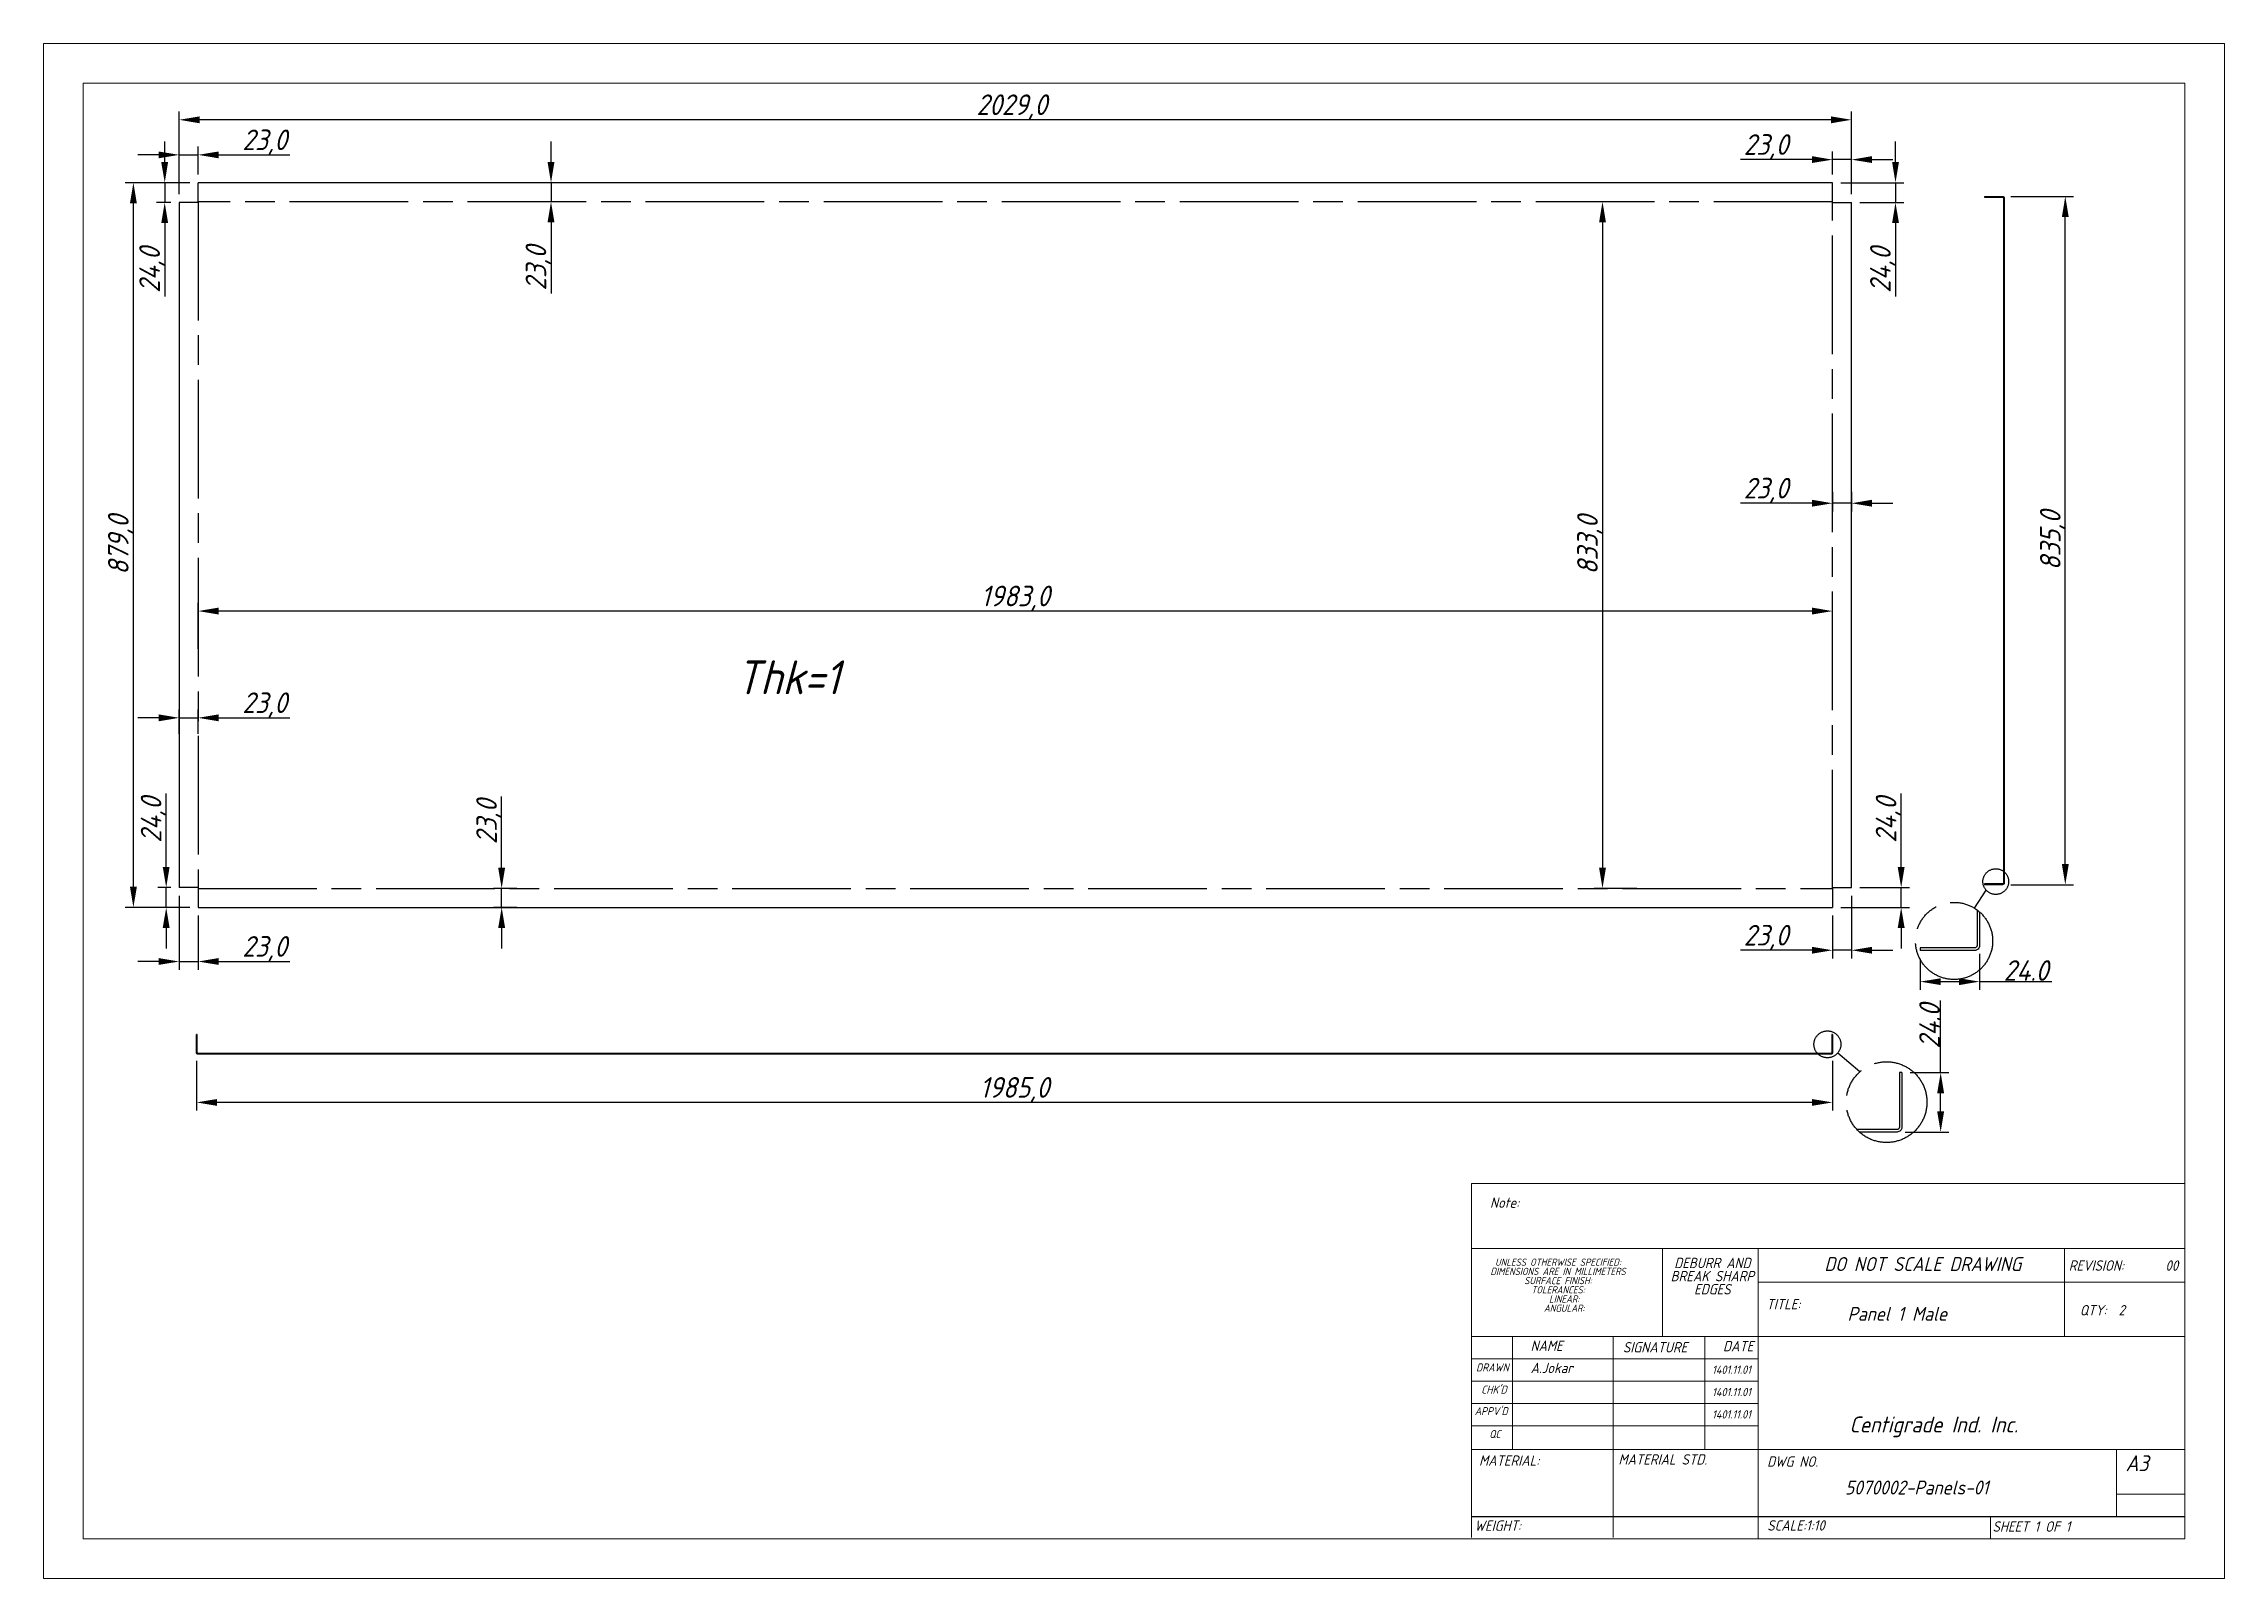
# Model space of a CAD drawing. Header units: inches. Extents: x 18597 to 101525, y -10106 to 51.
# Drawn here: x 18808 to 21454, y -2241 to -379 of the extents above; entities that cross this region are included whole.
import ezdxf

# ---------------------------------------------------------------- set-up
doc = ezdxf.new("R2010")
doc.units = ezdxf.units.IN
doc.header["$LTSCALE"] = 6
doc.header["$MEASUREMENT"] = 0
doc.linetypes.add('ACAD_ISO08W100', pattern=[36, 24, -3, 6, -3])
doc.linetypes.add('SLD-Solid', pattern=[0])
doc.styles.add('GENISO', font='geniso.shx', dxfattribs={"oblique": 15})
doc.dimstyles.new('Scale', dxfattribs={"dimscale": 10, "dimtxt": 2.5, "dimasz": 2.5, "dimexe": 1, "dimexo": 1, "dimgap": 0.1, "dimtad": 1, "dimdec": 1, "dimzin": 0, "dimtxsty": 'GENISO', "dimcen": 2.5, "dimclrd": 1, "dimclre": 1, "dimclrt": 256, "dimadec": 0, "dimazin": 0, "dimtfac": 1, "dimtdec": 1, "dimtmove": 0, "dimatfit": 3, "dimfxl": 1, "dimtzin": 0, "dimlwd": -1, "dimlwe": -1, "dimarcsym": 0})

msp = doc.modelspace()

# ---------------------------------------------------------------- texts
at = {"style": 'GENISO', "oblique": 15}
msp.add_text('Thk=1', height=40.989, dxfattribs=at).set_placement((19648.01, -1168.06))
at = {"attachment_point": 5, "style": 'GENISO'}
for s, insert, char_height in [('Note:', (20580.65, -1784.81), 12.57), ('DEBURR AND', (20832.68, -1857.99), 12.57), ('DO NOT SCALE DRAWING', (21088.05, -1859.3), 16.9215), ('DIMENSIONS ARE IN MILLIMETERS', (20645.44, -1868.19), 8.7992), ('UNLESS OTHERWISE SPECIFIED:', (20645.44, -1857.03), 8.7992), ('SURFACE FINISH:', (20645.44, -1879.34), 8.7992), ('BREAK SHARP', (20832.68, -1873.92), 12.5702), ('REVISION:       00', (21331.5, -1861.1), 12.5702), ('TOLERANCES:', (20645.44, -1890.5), 8.7992), ('LINEAR:', (20652.98, -1901.66), 8.799), ('EDGES', (20832.68, -1889.86), 12.57), ('TITLE:', (20918.95, -1907.87), 12.57), ('ANGULAR:', (20652.98, -1912.81), 8.799), ('Panel 1 Male', (21057.05, -1919.66), 16.9215), ('QTY:  2', (21305.85, -1915.28), 12.57), ('NAME', (20631.63, -1958.42), 12.57), ('SIGNATURE', (20763.24, -1960.22), 12.57), ('DATE', (20864.05, -1958.82), 12.57), ('DRAWN', (20565.87, -1984.67), 9.669), ('A.Jokar', (20637.79, -1985.32), 12.57), ('1401.11.01', (20855.92, -1987.46), 10.056), ("CHK'D", (20567.76, -2011.59), 9.669), ('1401.11.01', (20855.92, -2014.55), 10.056), ("APPV'D", (20564.33, -2037.71), 9.669), ('1401.11.01', (20855.92, -2041.65), 10.056), ('QC', (20568.93, -2065.44), 9.669), ('Centigrade Ind. Inc.', (21101.28, -2056.81), 19.3388), ('MATERIAL STD.', (20772.5, -2096.26), 12.5702), ('MATERIAL:', (20586.16, -2097.69), 12.57), ('DWG NO.', (20930.02, -2098.89), 12.57), ('A3', (21347.92, -2100.89), 19.339), ('5070002-Panels-01', (21080.68, -2130.37), 16.9215), ('WEIGHT:', (20572.34, -2176.63), 12.57), ('SCALE:1:10', (20934.19, -2176.34), 12.57), ('SHEET 1 OF 1', (21219.84, -2177.67), 12.5702)]:
    msp.add_mtext(s, dxfattribs=dict(at, insert=insert, char_height=char_height))

# ---------------------------------------------------------------- blocks, each defined once
blk = doc.blocks.new('*D3')
at = {"color": 1, "transparency": 16777216}
for p, q in [((21109.7, -1627.1), (21109.7, -1539.4)), ((21072.7, -1627.1), (21119.7, -1627.1)), ((21109.7, -1674.1), (21109.7, -1652.1)), ((21066.7, -1699.1), (21119.7, -1699.1))]:
    blk.add_line(p, q, dxfattribs=at)
for points in [[(21105.5, -1652.1), (21113.9, -1652.1), (21109.7, -1627.1)], [(21105.5, -1674.1), (21113.9, -1674.1), (21109.7, -1699.1)]]:
    blk.add_solid(points, dxfattribs=at)
at = {"layer": 'Defpoints', "color": 0, "transparency": 16777216}
for p in [(21062.7, -1627.1), (21109.7, -1627.1), (21056.7, -1699.1)]:
    blk.add_point(p, dxfattribs=at)
at = {"transparency": 16777216, "insert": (21096.2, -1570.8), "char_height": 25, "attachment_point": 5, "rotation": 90, "style": 'GENISO'}
blk.add_mtext('24.0', dxfattribs=at)
blk = doc.blocks.new('*D4')
at = {"color": 1, "transparency": 16777216}
for p, q in [((21084.9, -1488.9), (21084.9, -1526.7)), ((21156.9, -1482.9), (21156.9, -1526.7)), ((21109.9, -1516.7), (21131.9, -1516.7)), ((21156.9, -1516.7), (21244.6, -1516.7))]:
    blk.add_line(p, q, dxfattribs=at)
for points in [[(21109.9, -1512.6), (21109.9, -1520.9), (21084.9, -1516.7)], [(21131.9, -1512.6), (21131.9, -1520.9), (21156.9, -1516.7)]]:
    blk.add_solid(points, dxfattribs=at)
at = {"layer": 'Defpoints', "color": 0, "transparency": 16777216}
for p in [(21084.9, -1478.9), (21156.9, -1472.9), (21156.9, -1516.7)]:
    blk.add_point(p, dxfattribs=at)
at = {"transparency": 16777216, "insert": (21213.2, -1503.2), "char_height": 25, "attachment_point": 5, "style": 'GENISO'}
blk.add_mtext('24.0', dxfattribs=at)
blk = doc.blocks.new('*D5')
at = {"color": 1, "transparency": 16777216}
for p, q in [((18993.5, -1612.8), (18993.5, -1673.2)), ((20978.5, -1612.8), (20978.5, -1673.2)), ((20953.5, -1663.2), (19018.5, -1663.2))]:
    blk.add_line(p, q, dxfattribs=at)
for points in [[(19018.5, -1659.1), (19018.5, -1667.4), (18993.5, -1663.2)], [(20953.5, -1659.1), (20953.5, -1667.4), (20978.5, -1663.2)]]:
    blk.add_solid(points, dxfattribs=at)
at = {"layer": 'Defpoints', "color": 0, "transparency": 16777216}
for p in [(18993.5, -1602.8), (20978.5, -1602.8), (18993.5, -1663.2)]:
    blk.add_point(p, dxfattribs=at)
at = {"transparency": 16777216, "insert": (19986, -1647.9), "char_height": 25, "attachment_point": 5, "style": 'GENISO'}
blk.add_mtext('1985,0', dxfattribs=at)
blk = doc.blocks.new('*D6')
at = {"color": 1, "transparency": 16777216}
for p, q in [((21194.9, -564.2), (21270.9, -564.2)), ((21260.9, -1374.2), (21260.9, -589.2)), ((21194.9, -1399.2), (21270.9, -1399.2))]:
    blk.add_line(p, q, dxfattribs=at)
for points in [[(21256.8, -589.2), (21265.1, -589.2), (21260.9, -564.2)], [(21256.8, -1374.2), (21265.1, -1374.2), (21260.9, -1399.2)]]:
    blk.add_solid(points, dxfattribs=at)
at = {"layer": 'Defpoints', "color": 0, "transparency": 16777216}
for p in [(21184.9, -564.2), (21260.9, -564.2), (21184.9, -1399.2)]:
    blk.add_point(p, dxfattribs=at)
at = {"transparency": 16777216, "insert": (21245.6, -981.7), "char_height": 25, "attachment_point": 5, "rotation": 90, "style": 'GENISO'}
blk.add_mtext('835,0', dxfattribs=at)
blk = doc.blocks.new('*D7')
at = {"color": 1, "transparency": 16777216}
for p, q in [((20740.9, -570.6), (20689.4, -570.6)), ((20699.4, -595.6), (20699.4, -1378.6)), ((20740.9, -1403.6), (20689.4, -1403.6))]:
    blk.add_line(p, q, dxfattribs=at)
for points in [[(20695.3, -595.6), (20703.6, -595.6), (20699.4, -570.6)], [(20695.3, -1378.6), (20703.6, -1378.6), (20699.4, -1403.6)]]:
    blk.add_solid(points, dxfattribs=at)
at = {"layer": 'Defpoints', "color": 0, "transparency": 16777216}
for p in [(20750.9, -570.6), (20699.4, -1403.6), (20750.9, -1403.6)]:
    blk.add_point(p, dxfattribs=at)
at = {"transparency": 16777216, "insert": (20684.1, -987.1), "char_height": 25, "attachment_point": 5, "rotation": 90, "style": 'GENISO'}
blk.add_mtext('833,0', dxfattribs=at)
blk = doc.blocks.new('*D8')
at = {"color": 1, "transparency": 16777216}
for p, q in [((18972.5, -561.6), (18972.5, -461.3)), ((20976.5, -471.3), (18997.5, -471.3)), ((21001.5, -561.6), (21001.5, -461.3))]:
    blk.add_line(p, q, dxfattribs=at)
for points in [[(18997.5, -467.1), (18997.5, -475.5), (18972.5, -471.3)], [(20976.5, -467.1), (20976.5, -475.5), (21001.5, -471.3)]]:
    blk.add_solid(points, dxfattribs=at)
at = {"layer": 'Defpoints', "color": 0, "transparency": 16777216}
for p in [(18972.5, -471.3), (18972.5, -571.6), (21001.5, -571.6)]:
    blk.add_point(p, dxfattribs=at)
at = {"transparency": 16777216, "insert": (19982.7, -455.9), "char_height": 25, "attachment_point": 5, "style": 'GENISO'}
blk.add_mtext('2029,0', dxfattribs=at)
blk = doc.blocks.new('*D9')
at = {"color": 1, "transparency": 16777216}
for p, q in [((18995.5, -1112.9), (18995.5, -1057.2)), ((20978.5, -1112.9), (20978.5, -1057.2)), ((20953.5, -1067.2), (19020.5, -1067.2))]:
    blk.add_line(p, q, dxfattribs=at)
for points in [[(19020.5, -1063), (19020.5, -1071.4), (18995.5, -1067.2)], [(20953.5, -1063), (20953.5, -1071.4), (20978.5, -1067.2)]]:
    blk.add_solid(points, dxfattribs=at)
at = {"layer": 'Defpoints', "color": 0, "transparency": 16777216}
for p in [(18995.5, -1067.2), (18995.5, -1122.9), (20978.5, -1122.9)]:
    blk.add_point(p, dxfattribs=at)
at = {"transparency": 16777216, "insert": (19987, -1051.8), "char_height": 25, "attachment_point": 5, "style": 'GENISO'}
blk.add_mtext('1983,0', dxfattribs=at)
blk = doc.blocks.new('*D10')
at = {"color": 1, "transparency": 16777216}
for p, q in [((18985.5, -547.6), (18907, -547.6)), ((18917, -1401.6), (18917, -572.6)), ((18985.5, -1426.6), (18907, -1426.6))]:
    blk.add_line(p, q, dxfattribs=at)
for points in [[(18912.8, -572.6), (18921.2, -572.6), (18917, -547.6)], [(18912.8, -1401.6), (18921.2, -1401.6), (18917, -1426.6)]]:
    blk.add_solid(points, dxfattribs=at)
at = {"layer": 'Defpoints', "color": 0, "transparency": 16777216}
for p in [(18917, -547.6), (18995.5, -547.6), (18995.5, -1426.6)]:
    blk.add_point(p, dxfattribs=at)
at = {"transparency": 16777216, "insert": (18901.6, -987.1), "char_height": 25, "attachment_point": 5, "rotation": 90, "style": 'GENISO'}
blk.add_mtext('879,0', dxfattribs=at)
blk = doc.blocks.new('*D11')
at = {"color": 1, "transparency": 16777216}
for p, q in [((21061.8, -1377.6), (21061.8, -1288.6)), ((20988.5, -1426.6), (21071.8, -1426.6)), ((21011.5, -1402.6), (21071.8, -1402.6)), ((21061.8, -1426.6), (21061.8, -1402.6)), ((21061.8, -1451.6), (21061.8, -1476.6))]:
    blk.add_line(p, q, dxfattribs=at)
for points in [[(21057.6, -1377.6), (21066, -1377.6), (21061.8, -1402.6)], [(21057.6, -1451.6), (21066, -1451.6), (21061.8, -1426.6)]]:
    blk.add_solid(points, dxfattribs=at)
at = {"layer": 'Defpoints', "color": 0, "transparency": 16777216}
for p in [(20978.5, -1426.6), (21001.5, -1402.6), (21061.8, -1402.6)]:
    blk.add_point(p, dxfattribs=at)
at = {"transparency": 16777216, "insert": (21046.4, -1320.6), "char_height": 25, "attachment_point": 5, "rotation": 90, "style": 'GENISO'}
blk.add_mtext('24,0', dxfattribs=at)
blk = doc.blocks.new('*D12')
at = {"color": 1, "transparency": 16777216}
for p, q in [((21001.5, -1412.6), (21001.5, -1488.6)), ((20978.5, -1436.6), (20978.5, -1488.6)), ((20953.5, -1478.6), (20867, -1478.6)), ((21001.5, -1478.6), (20978.5, -1478.6)), ((21026.5, -1478.6), (21051.5, -1478.6))]:
    blk.add_line(p, q, dxfattribs=at)
for points in [[(20953.5, -1474.5), (20953.5, -1482.8), (20978.5, -1478.6)], [(21026.5, -1474.5), (21026.5, -1482.8), (21001.5, -1478.6)]]:
    blk.add_solid(points, dxfattribs=at)
at = {"layer": 'Defpoints', "color": 0, "transparency": 16777216}
for p in [(20978.5, -1426.6), (21001.5, -1402.6), (20978.5, -1478.6)]:
    blk.add_point(p, dxfattribs=at)
at = {"transparency": 16777216, "insert": (20897.8, -1463.3), "char_height": 25, "attachment_point": 5, "style": 'GENISO'}
blk.add_mtext('23,0', dxfattribs=at)
blk = doc.blocks.new('*D13')
at = {"color": 1, "transparency": 16777216}
for p, q in [((18956.8, -1377.6), (18956.8, -1288.6)), ((18962.5, -1402.6), (18946.8, -1402.6)), ((18985.5, -1426.6), (18946.8, -1426.6)), ((18956.8, -1426.6), (18956.8, -1402.6)), ((18956.8, -1451.6), (18956.8, -1476.6))]:
    blk.add_line(p, q, dxfattribs=at)
for points in [[(18952.6, -1377.6), (18960.9, -1377.6), (18956.8, -1402.6)], [(18952.6, -1451.6), (18960.9, -1451.6), (18956.8, -1426.6)]]:
    blk.add_solid(points, dxfattribs=at)
at = {"layer": 'Defpoints', "color": 0, "transparency": 16777216}
for p in [(18956.8, -1402.6), (18972.5, -1402.6), (18995.5, -1426.6)]:
    blk.add_point(p, dxfattribs=at)
at = {"transparency": 16777216, "insert": (18941.4, -1320.6), "char_height": 25, "attachment_point": 5, "rotation": 90, "style": 'GENISO'}
blk.add_mtext('24,0', dxfattribs=at)
blk = doc.blocks.new('*D14')
at = {"color": 1, "transparency": 16777216}
for p, q in [((18972.5, -1412.6), (18972.5, -1502.3)), ((18995.5, -1436.6), (18995.5, -1502.3)), ((18947.5, -1492.3), (18922.5, -1492.3)), ((18972.5, -1492.3), (18995.5, -1492.3)), ((19020.5, -1492.3), (19107, -1492.3))]:
    blk.add_line(p, q, dxfattribs=at)
for points in [[(18947.5, -1488.1), (18947.5, -1496.4), (18972.5, -1492.3)], [(19020.5, -1488.1), (19020.5, -1496.4), (18995.5, -1492.3)]]:
    blk.add_solid(points, dxfattribs=at)
at = {"layer": 'Defpoints', "color": 0, "transparency": 16777216}
for p in [(18972.5, -1402.6), (18995.5, -1426.6), (18995.5, -1492.3)]:
    blk.add_point(p, dxfattribs=at)
at = {"transparency": 16777216, "insert": (19076.2, -1476.9), "char_height": 25, "attachment_point": 5, "style": 'GENISO'}
blk.add_mtext('23,0', dxfattribs=at)
blk = doc.blocks.new('*D15')
at = {"color": 1, "transparency": 16777216}
for p, q in [((18972.5, -1216.1), (18972.5, -1186.7)), ((18995.5, -1216.1), (18995.5, -1186.7)), ((18947.5, -1196.7), (18922.5, -1196.7)), ((18972.5, -1196.7), (18995.5, -1196.7)), ((19020.5, -1196.7), (19107, -1196.7))]:
    blk.add_line(p, q, dxfattribs=at)
for points in [[(18947.5, -1192.5), (18947.5, -1200.9), (18972.5, -1196.7)], [(19020.5, -1192.5), (19020.5, -1200.9), (18995.5, -1196.7)]]:
    blk.add_solid(points, dxfattribs=at)
at = {"layer": 'Defpoints', "color": 0, "transparency": 16777216}
for p in [(18995.5, -1196.7), (18972.5, -1226.1), (18995.5, -1226.1)]:
    blk.add_point(p, dxfattribs=at)
at = {"transparency": 16777216, "insert": (19076.2, -1181.3), "char_height": 25, "attachment_point": 5, "style": 'GENISO'}
blk.add_mtext('23,0', dxfattribs=at)
blk = doc.blocks.new('*D16')
at = {"color": 1, "transparency": 16777216}
for p, q in [((19363.8, -1378.6), (19363.8, -1292.1)), ((19382.3, -1403.6), (19353.8, -1403.6)), ((19382.3, -1426.6), (19353.8, -1426.6)), ((19363.8, -1426.6), (19363.8, -1403.6)), ((19363.8, -1451.6), (19363.8, -1476.6))]:
    blk.add_line(p, q, dxfattribs=at)
for points in [[(19359.6, -1378.6), (19368, -1378.6), (19363.8, -1403.6)], [(19359.6, -1451.6), (19368, -1451.6), (19363.8, -1426.6)]]:
    blk.add_solid(points, dxfattribs=at)
at = {"layer": 'Defpoints', "color": 0, "transparency": 16777216}
for p in [(19363.8, -1403.6), (19392.3, -1403.6), (19392.3, -1426.6)]:
    blk.add_point(p, dxfattribs=at)
at = {"transparency": 16777216, "insert": (19348.4, -1322.9), "char_height": 25, "attachment_point": 5, "rotation": 90, "style": 'GENISO'}
blk.add_mtext('23,0', dxfattribs=at)
blk = doc.blocks.new('*D17')
at = {"color": 1, "transparency": 16777216}
for p, q in [((19423.7, -522.6), (19423.7, -497.6)), ((19441.3, -547.6), (19413.7, -547.6)), ((19423.7, -547.6), (19423.7, -570.6)), ((19441.3, -570.6), (19413.7, -570.6)), ((19423.7, -595.6), (19423.7, -682.1))]:
    blk.add_line(p, q, dxfattribs=at)
for points in [[(19419.5, -522.6), (19427.8, -522.6), (19423.7, -547.6)], [(19419.5, -595.6), (19427.8, -595.6), (19423.7, -570.6)]]:
    blk.add_solid(points, dxfattribs=at)
at = {"layer": 'Defpoints', "color": 0, "transparency": 16777216}
for p in [(19451.3, -547.6), (19423.7, -570.6), (19451.3, -570.6)]:
    blk.add_point(p, dxfattribs=at)
at = {"transparency": 16777216, "insert": (19408.3, -651.3), "char_height": 25, "attachment_point": 5, "rotation": 90, "style": 'GENISO'}
blk.add_mtext('23,0', dxfattribs=at)
blk = doc.blocks.new('*D18')
at = {"color": 1, "transparency": 16777216}
for p, q in [((18955, -522.6), (18955, -497.6)), ((18985.5, -547.6), (18945, -547.6)), ((18955, -547.6), (18955, -571.6)), ((18962.5, -571.6), (18945, -571.6)), ((18955, -596.6), (18955, -685.6))]:
    blk.add_line(p, q, dxfattribs=at)
for points in [[(18950.8, -522.6), (18959.1, -522.6), (18955, -547.6)], [(18950.8, -596.6), (18959.1, -596.6), (18955, -571.6)]]:
    blk.add_solid(points, dxfattribs=at)
at = {"layer": 'Defpoints', "color": 0, "transparency": 16777216}
for p in [(18995.5, -547.6), (18955, -571.6), (18972.5, -571.6)]:
    blk.add_point(p, dxfattribs=at)
at = {"transparency": 16777216, "insert": (18939.6, -653.6), "char_height": 25, "attachment_point": 5, "rotation": 90, "style": 'GENISO'}
blk.add_mtext('24,0', dxfattribs=at)
blk = doc.blocks.new('*D19')
at = {"color": 1, "transparency": 16777216}
for p, q in [((18947.5, -513.8), (18922.5, -513.8)), ((18972.5, -561.6), (18972.5, -503.8)), ((18972.5, -513.8), (18995.5, -513.8)), ((18995.5, -537.6), (18995.5, -503.8)), ((19020.5, -513.8), (19107, -513.8))]:
    blk.add_line(p, q, dxfattribs=at)
for points in [[(18947.5, -509.7), (18947.5, -518), (18972.5, -513.8)], [(19020.5, -509.7), (19020.5, -518), (18995.5, -513.8)]]:
    blk.add_solid(points, dxfattribs=at)
at = {"layer": 'Defpoints', "color": 0, "transparency": 16777216}
for p in [(18995.5, -513.8), (18995.5, -547.6), (18972.5, -571.6)]:
    blk.add_point(p, dxfattribs=at)
at = {"transparency": 16777216, "insert": (19076.2, -498.5), "char_height": 25, "attachment_point": 5, "style": 'GENISO'}
blk.add_mtext('23,0', dxfattribs=at)
blk = doc.blocks.new('*D20')
at = {"color": 1, "transparency": 16777216}
for p, q in [((21054.9, -522.6), (21054.9, -497.6)), ((20988.5, -547.6), (21064.9, -547.6)), ((21054.9, -547.6), (21054.9, -571.6)), ((21011.5, -571.6), (21064.9, -571.6)), ((21054.9, -596.6), (21054.9, -685.6))]:
    blk.add_line(p, q, dxfattribs=at)
for points in [[(21050.8, -522.6), (21059.1, -522.6), (21054.9, -547.6)], [(21050.8, -596.6), (21059.1, -596.6), (21054.9, -571.6)]]:
    blk.add_solid(points, dxfattribs=at)
at = {"layer": 'Defpoints', "color": 0, "transparency": 16777216}
for p in [(20978.5, -547.6), (21001.5, -571.6), (21054.9, -571.6)]:
    blk.add_point(p, dxfattribs=at)
at = {"transparency": 16777216, "insert": (21039.5, -653.6), "char_height": 25, "attachment_point": 5, "rotation": 90, "style": 'GENISO'}
blk.add_mtext('24,0', dxfattribs=at)
blk = doc.blocks.new('*D21')
at = {"color": 1, "transparency": 16777216}
for p, q in [((20953.5, -519.6), (20867, -519.6)), ((20978.5, -537.6), (20978.5, -509.6)), ((21001.5, -519.6), (20978.5, -519.6)), ((21001.5, -561.6), (21001.5, -509.6)), ((21026.5, -519.6), (21051.5, -519.6))]:
    blk.add_line(p, q, dxfattribs=at)
for points in [[(20953.5, -515.4), (20953.5, -523.7), (20978.5, -519.6)], [(21026.5, -515.4), (21026.5, -523.7), (21001.5, -519.6)]]:
    blk.add_solid(points, dxfattribs=at)
at = {"layer": 'Defpoints', "color": 0, "transparency": 16777216}
for p in [(20978.5, -519.6), (20978.5, -547.6), (21001.5, -571.6)]:
    blk.add_point(p, dxfattribs=at)
at = {"transparency": 16777216, "insert": (20897.8, -504.2), "char_height": 25, "attachment_point": 5, "style": 'GENISO'}
blk.add_mtext('23,0', dxfattribs=at)
blk = doc.blocks.new('*D22')
at = {"color": 1, "transparency": 16777216}
for p, q in [((20978.5, -922.6), (20978.5, -946.4)), ((21001.5, -922.6), (21001.5, -946.4)), ((20953.5, -936.4), (20867, -936.4)), ((21001.5, -936.4), (20978.5, -936.4)), ((21026.5, -936.4), (21051.5, -936.4))]:
    blk.add_line(p, q, dxfattribs=at)
for points in [[(20953.5, -932.2), (20953.5, -940.6), (20978.5, -936.4)], [(21026.5, -932.2), (21026.5, -940.6), (21001.5, -936.4)]]:
    blk.add_solid(points, dxfattribs=at)
at = {"layer": 'Defpoints', "color": 0, "transparency": 16777216}
for p in [(20978.5, -912.6), (21001.5, -912.6), (20978.5, -936.4)]:
    blk.add_point(p, dxfattribs=at)
at = {"transparency": 16777216, "insert": (20897.8, -921), "char_height": 25, "attachment_point": 5, "style": 'GENISO'}
blk.add_mtext('23,0', dxfattribs=at)

# ---------------------------------------------------------------- dimensions: what is measured, and where the dimension line sits
dim = msp.add_linear_dim(base=(18972.49, -471.31), p1=(21001.49, -571.6), p2=(18972.49, -571.6), dimstyle='Scale')
dim.commit()
dim.dimension.update_dxf_attribs({"geometry": '*D8', "text_midpoint": (19982.71, -471.31), "dimtype": 160})
for base, p1, p2, picture, middle in [((18995.49, -513.84), (18972.49, -571.6), (18995.49, -547.6), '*D19', (19076.22, -498.46)), ((20978.49, -519.58), (21001.49, -571.6), (20978.49, -547.6), '*D21', (20897.76, -504.2)), ((20978.49, -936.39), (21001.49, -912.56), (20978.49, -912.56), '*D22', (20897.76, -921.02)), ((18995.49, -1067.22), (20978.49, -1122.9), (18995.49, -1122.9), '*D9', (19986.99, -1051.85)), ((18995.49, -1196.7), (18972.49, -1226.14), (18995.49, -1226.14), '*D15', (19076.22, -1181.32)), ((18995.49, -1492.27), (18972.49, -1402.6), (18995.49, -1426.6), '*D14', (19076.22, -1476.89)), ((20978.49, -1478.64), (21001.49, -1402.6), (20978.49, -1426.6), '*D12', (20897.76, -1463.26)), ((18993.51, -1663.25), (20978.51, -1602.83), (18993.51, -1602.83), '*D5', (19986.01, -1647.88))]:
    dim = msp.add_linear_dim(base=base, p1=p1, p2=p2, dimstyle='Scale')
    dim.commit()
    dim.dimension.update_dxf_attribs({"geometry": picture, "text_midpoint": middle})
for base, p1, p2, picture, middle in [((18954.97, -571.6), (18995.49, -547.6), (18972.49, -571.6), '*D18', (18939.6, -653.58)), ((19423.68, -570.6), (19451.28, -547.6), (19451.28, -570.6), '*D17', (19408.3, -651.33)), ((21054.92, -571.6), (20978.49, -547.6), (21001.49, -571.6), '*D20', (21039.54, -653.58)), ((18916.99, -547.6), (18995.49, -1426.6), (18995.49, -547.6), '*D10', (18901.62, -987.1)), ((20699.43, -1403.6), (20750.91, -570.6), (20750.91, -1403.6), '*D7', (20684.06, -987.1)), ((21260.94, -564.22), (21184.86, -1399.22), (21184.86, -564.22), '*D6', (21245.56, -981.72)), ((18956.76, -1402.6), (18995.49, -1426.6), (18972.49, -1402.6), '*D13', (18941.39, -1320.62)), ((19363.8, -1403.6), (19392.31, -1426.6), (19392.31, -1403.6), '*D16', (19348.42, -1322.87)), ((21061.81, -1402.6), (20978.49, -1426.6), (21001.49, -1402.6), '*D11', (21046.43, -1320.62))]:
    dim = msp.add_linear_dim(base=base, p1=p1, p2=p2, angle=90, dimstyle='Scale')
    dim.commit()
    dim.dimension.update_dxf_attribs({"geometry": picture, "text_midpoint": middle})
dim = msp.add_linear_dim(base=(21156.88, -1516.73), p1=(21084.88, -1478.89), p2=(21156.88, -1472.89), text='24.0', dimstyle='Scale')
dim.commit()
dim.dimension.update_dxf_attribs({"geometry": '*D4', "text_midpoint": (21213.23, -1516.73), "dimtype": 160})
dim = msp.add_linear_dim(base=(21109.69, -1627.12), p1=(21056.74, -1699.12), p2=(21062.74, -1627.12), angle=90, text='24.0', dimstyle='Scale')
dim.commit()
dim.dimension.update_dxf_attribs({"geometry": '*D3', "text_midpoint": (21109.69, -1570.77), "dimtype": 160})

# ---------------------------------------------------------------- linework, layer by layer
for p, q in [((18995.49, -570.6), (18995.49, -547.6)), ((20978.49, -570.6), (20978.49, -547.6)), ((18995.49, -571.6), (18972.49, -571.6)), ((20978.49, -571.6), (21001.49, -571.6)), ((21162.86, -564.22), (21162.86, -565.22)), ((21162.86, -1398.22), (21162.86, -1399.22)), ((18995.49, -1402.6), (18972.49, -1402.6)), ((18995.49, -1403.6), (18995.49, -1426.6)), ((20978.49, -1402.6), (21001.49, -1402.6)), ((20978.49, -1403.6), (20978.49, -1426.6)), ((21084.88, -1475.89), (21084.88, -1478.89)), ((18994.51, -1580.83), (18993.51, -1580.83)), ((20978.51, -1580.83), (20977.51, -1580.83)), ((21062.74, -1627.12), (21059.74, -1627.12)), ((20540.32, -2165.64), (21406.12, -2165.64))]:
    msp.add_line(p, q)
at = {"linetype": 'ACAD_ISO08W100'}
for p, q in [((21150.76, -1427.6), (21165, -1405.84)), ((21011.73, -1626.09), (20984.75, -1603.28))]:
    msp.add_line(p, q, dxfattribs=at)
at = {"color": 7, "linetype": 'SLD-Solid', "lineweight": 0}
for p, q in [((20540.32, -1761.76), (21406.12, -1761.76)), ((20540.32, -1761.76), (20540.32, -1840.48)), ((20540.32, -1840.48), (21406.12, -1840.48)), ((20540.32, -1840.48), (20540.32, -2191.14)), ((20772.39, -1840.48), (20772.39, -1947.28)), ((20888.43, -1840.48), (20888.43, -2192.74)), ((21260.06, -1947.28), (21260.06, -1840.48)), ((21406.12, -1881.13), (20888.43, -1881.13)), ((21406.12, -1947.28), (20540.32, -1947.28)), ((20590.05, -1947.28), (20590.05, -2084.35)), ((20712.4, -1947.28), (20712.4, -2191.14)), ((20823.39, -1947.28), (20823.39, -2084.35)), ((20888.43, -2191.14), (20888.43, -1947.28)), ((20888.43, -1974.37), (20540.32, -1974.37)), ((20888.43, -2001.47), (20540.32, -2001.47)), ((20888.43, -2028.56), (20540.32, -2028.56)), ((20888.43, -2055.66), (20540.32, -2055.66)), ((20606.62, -2084.35), (20540.32, -2084.35)), ((20606.62, -2084.35), (21406.12, -2084.35)), ((21323.24, -2165.64), (21323.24, -2084.35)), ((21406.12, -2138.54), (21323.24, -2138.54)), ((21170.23, -2192.74), (21170.23, -2165.64))]:
    msp.add_line(p, q, dxfattribs=at)
for points in [[(18808.07, -378.88), (21453.94, -378.88), (21453.94, -2240.55), (18808.07, -2240.55)], [(18855.88, -426.69), (21406.12, -426.69), (21406.12, -2192.74), (18855.88, -2192.74)]]:
    msp.add_lwpolyline(points, close=True, dxfattribs=at)
for points in [[(20978.49, -547.6), (18995.49, -547.6)], [(18972.49, -571.6), (18972.49, -1402.6)], [(21001.49, -1402.6), (21001.49, -571.6)], [(18995.49, -1426.6), (20978.49, -1426.6)]]:
    msp.add_lwpolyline(points)
at = {"linetype": 'ACAD_ISO08W100'}
msp.add_lwpolyline([(20978.49, -570.6), (18995.49, -570.6), (18995.49, -1403.6), (20978.49, -1403.6)], close=True, dxfattribs=at)
for points in [[(21162.86, -564.22), (21184.86, -564.22, -0.4142136), (21186.86, -566.22), (21186.86, -1397.22, -0.4142136), (21184.86, -1399.22), (21162.86, -1399.22)], [(21162.86, -565.22), (21184.86, -565.22, -0.4142136), (21185.86, -566.22), (21185.86, -1397.22, -0.4142136), (21184.86, -1398.22), (21162.86, -1398.22)], [(21153.88, -1429.73), (21153.88, -1472.89, -0.4142136), (21150.88, -1475.89), (21084.88, -1475.89)], [(21156.88, -1432.15), (21156.88, -1472.89, -0.4142136), (21150.88, -1478.89), (21084.88, -1478.89)], [(20978.51, -1580.83), (20978.51, -1602.83, -0.4142136), (20976.51, -1604.83), (18995.51, -1604.83, -0.4142136), (18993.51, -1602.83), (18993.51, -1580.83)], [(20977.51, -1580.83), (20977.51, -1602.83, -0.4142136), (20976.51, -1603.83), (18995.51, -1603.83, -0.4142136), (18994.51, -1602.83), (18994.51, -1580.83)], [(21059.74, -1627.12), (21059.74, -1693.12, -0.4142136), (21056.74, -1696.12), (21008.11, -1696.12)], [(21062.74, -1627.12), (21062.74, -1693.12, -0.4142136), (21056.74, -1699.12), (21011.13, -1699.12)]]:
    msp.add_lwpolyline(points, format="xyb")
for centre, radius in [((21176.56, -1395.36), 15.6), ((21125.98, -1467.32), 46.81), ((20972.28, -1592.74), 16.33), ((21044.08, -1662.88), 48.98)]:
    msp.add_circle(centre, radius, dxfattribs=at)

msp.set_redraw_order([(e.dxf.handle, doc.entitydb.next_handle()) for e in msp.query("TEXT MTEXT ATTDEF DIMENSION ARC_DIMENSION")])  # texts and dimensions are drawn at this point

doc.saveas('drawing.dxf')
